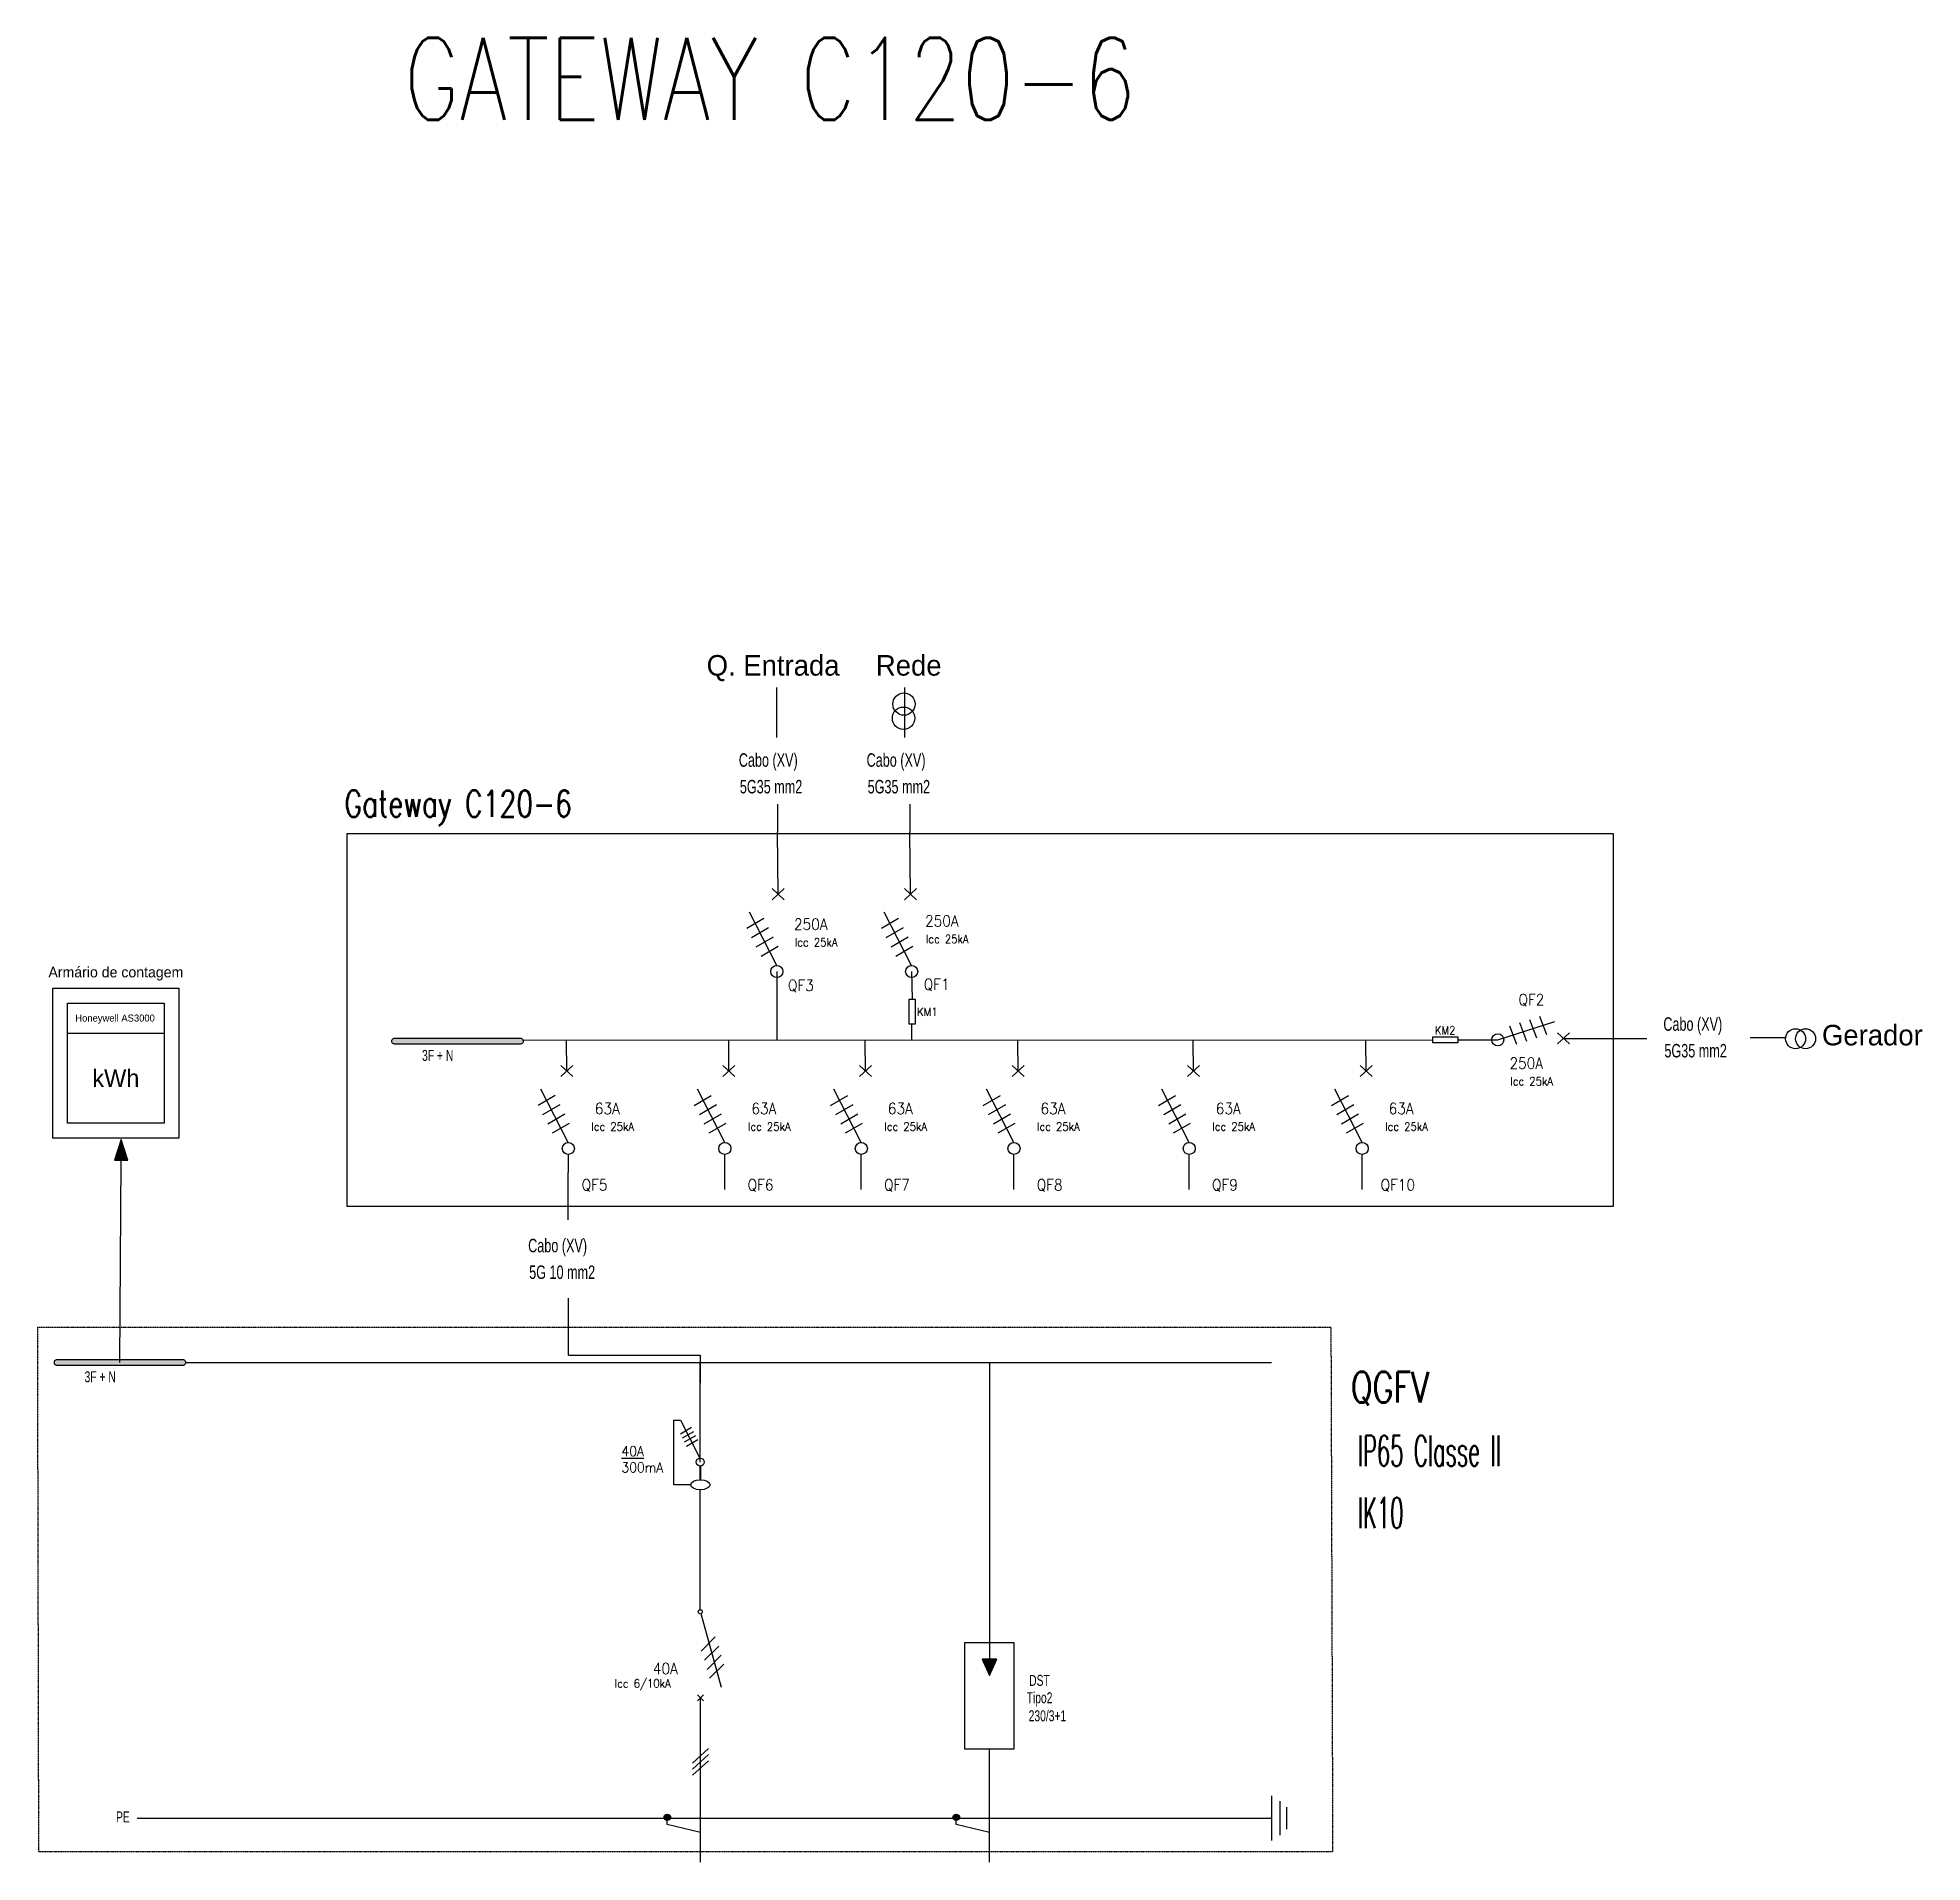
# Model space of a CAD drawing. Header units: millimetres. Extents: x 75320 to 3731865, y 19394 to 539720.
# Drawn here: x 235370 to 327093, y 216699 to 305500 of the extents above; entities that cross this region are included whole.
import ezdxf
from ezdxf.enums import TextEntityAlignment as Align

# ---------------------------------------------------------------- set-up
doc = ezdxf.new("R2010")
doc.units = ezdxf.units.MM
doc.linetypes.add('RDASHED', pattern=[2.38125, 1.5875, -0.79375])
for name, color, linetype in [('326', 7, 'Continuous'), ('Z_entity', 7, 'Continuous'), ('Z_solid', 96, 'Continuous'), ('Z_text', 7, 'Continuous')]:
    doc.layers.add(name, color=color, linetype=linetype)
doc.styles.add('QTNBCJ+TT111t00', font='', dxfattribs={"height": 0.2})
doc.styles.add('ROMANS', font='ROMANS.shx', dxfattribs={"width": 0.9, "height": 238.125})
doc.styles.get("Standard").update_dxf_attribs({"font": 'bahnschrift.ttf'})
doc.styles.get('QTNBCJ+TT111t00').set_extended_font_data('T T 1 1 1t 0 0')

msp = doc.modelspace()

# ---------------------------------------------------------------- texts
at = {"lineweight": -3, "style": 'ROMANS'}
for s, height, width, p in [('GATEWAY C120-6', 4000, 0.75, (253201, 301500)), ('Gateway C120-6', 1276.07, 0.75, (250297, 267583)), ('QGFV', 1500, 0.75, (299279, 239075)), ('IP65 Classe II', 1500, 0.5, (299617, 235975)), ('IK10', 1500, 0.5, (299617, 232955))]:
    msp.add_text(s, height=height, dxfattribs=dict(at, width=width)).set_placement(p)
at = {"linetype": 'RDASHED', "char_height": 1000, "attachment_point": 1}
for s, insert in [('Q. Entrada', (267929, 275453)), ('Rede', (276165, 275453)), ('Gerador', (322210, 257457))]:
    msp.add_mtext_dynamic_manual_height_columns(s, width=9281.84, gutter_width=12.5, heights=[1020], dxfattribs=dict(at, insert=insert))
at = {"width": 7000.41, "attachment_point": 5}
for s, insert, char_height in [('\\pxqc;Armário de contagem', (239175, 259946), 513.54), ('\\pxqc;kWh', (239175, 254857), 855.9)]:
    msp.add_mtext(s, dxfattribs=dict(at, insert=insert, char_height=char_height))
at = {"insert": (239137, 257736), "char_height": 342.36, "attachment_point": 5}
msp.add_mtext_dynamic_manual_height_columns('Honeywell AS3000', width=4700.99, gutter_width=713, heights=[0], dxfattribs=at)
at = {"layer": '326', "linetype": 'Continuous', "style": 'ROMANS', "width": 0.9}
for s, p in [('250A', (272995, 262082)), ('250A', (279375, 262242)), ('QF3', (272514, 259107)), ('QF1', (279124, 259157)), ('QF2', (308069, 258412)), ('250A', (307817, 255316)), ('63A', (263094, 253110)), ('63A', (270714, 253110)), ('63A', (277354, 253110)), ('63A', (284784, 253110)), ('63A', (293314, 253110)), ('63A', (301729, 253110)), ('QF5', (262472, 249395)), ('QF6', (270552, 249395)), ('QF7', (277192, 249395)), ('QF8', (284622, 249395)), ('QF9', (293152, 249395)), ('QF10', (301567, 249395)), ('40A', (265919, 225856))]:
    msp.add_text(s, height=543.5, dxfattribs=at).set_placement(p, align=Align.CENTER)
for s, p in [('Icc 25kA', (272216, 261475)), ('Icc 25kA', (278596, 261635)), ('KM1', (278167, 258090)), ('KM2', (303370, 257190)), ('Icc 25kA', (307038, 254710)), ('Icc 25kA', (262315, 252504)), ('Icc 25kA', (269935, 252504)), ('Icc 25kA', (276575, 252504)), ('Icc 25kA', (284005, 252504)), ('Icc 25kA', (292535, 252504)), ('Icc 25kA', (300950, 252504)), ('Icc 6/10kA', (263451, 225405))]:
    msp.add_text(s, height=400, dxfattribs=at).set_placement(p, align=Align.MIDDLE_LEFT)
for s, p in [('%%U40A', (263782, 236463)), ('300mA', (263782, 235673))]:
    msp.add_text(s, height=487.9, dxfattribs=at).set_placement(p)
at = {"layer": 'Z_text', "color": 0, "style": 'QTNBCJ+TT111t00', "width": 0.7}
for s, height, p in [('Cabo (XV)', 656.2, (269493, 270017)), ('Cabo (XV)', 656.2, (275713, 270017)), ('5G35 mm2', 656.2, (269544, 268720)), ('5G35 mm2', 656.2, (275764, 268720)), ('Cabo (XV)', 656.2, (314490, 257167)), ('3F + N', 536.3, (254078, 255700)), ('5G35 mm2', 656.2, (314541, 255870)), ('Cabo (XV)', 656.2, (259240, 246387)), ('5G 10 mm2', 656.2, (259290, 245090)), ('3F + N', 536.3, (237652, 240061)), ('DST', 536.3, (283625, 225285)), ('Tipo2', 536.3, (283501, 224440)), ('230/3+1', 536.3, (283600, 223560)), ('PE', 536.3, (239182, 218637))]:
    msp.add_text(s, height=height, rotation=0.00055, dxfattribs=at).set_placement(p)

# ---------------------------------------------------------------- hatches: boundary and pattern name
h = msp.add_hatch(color=256)
h.dxf.hatch_style = 1
h.paths.add_polyline_path([(259010, 256664), (259007, 256689), (258996, 256713), (258981, 256736), (258960, 256756), (258936, 256773), (258909, 256786), (258880, 256795), (258850, 256798), (252763, 256798), (252729, 256795), (252697, 256786), (252667, 256773), (252642, 256756), (252620, 256736), (252604, 256713), (252594, 256689), (252590, 256664), (252594, 256636), (252604, 256610), (252620, 256587), (252642, 256568), (252667, 256552), (252697, 256541), (252729, 256534), (252763, 256531), (258850, 256531), (258880, 256534), (258909, 256541), (258936, 256552), (258960, 256568), (258981, 256587), (258996, 256610), (259007, 256636)])
h = msp.add_hatch(color=256)
h.dxf.hatch_style = 1
h.paths.add_polyline_path([(239431, 251873), (239109, 250875), (239753, 250875)])
h = msp.add_hatch(color=256)
h.dxf.hatch_style = 1
h.paths.add_polyline_path([(242584, 241025), (242580, 241050), (242570, 241074), (242554, 241097), (242534, 241117), (242510, 241134), (242483, 241147), (242454, 241156), (242424, 241159), (236337, 241159), (236303, 241156), (236270, 241147), (236241, 241134), (236215, 241117), (236194, 241097), (236178, 241074), (236167, 241050), (236164, 241025), (236167, 240997), (236178, 240971), (236194, 240948), (236215, 240929), (236241, 240913), (236270, 240902), (236303, 240895), (236337, 240892), (242424, 240892), (242454, 240895), (242483, 240902), (242510, 240913), (242534, 240929), (242554, 240948), (242570, 240971), (242580, 240997)])
at = {"layer": 'Z_solid'}
for points in [[(281697, 225785), (282043, 226584), (281337, 226584)], [(266173, 218888), (266170, 218859), (266161, 218832), (266147, 218807), (266128, 218785), (266105, 218767), (266078, 218753), (266047, 218745), (266013, 218742), (265980, 218745), (265949, 218753), (265922, 218767), (265898, 218785), (265879, 218807), (265865, 218832), (265856, 218859), (265853, 218888), (265856, 218917), (265865, 218945), (265879, 218970), (265898, 218991), (265922, 219009), (265949, 219023), (265980, 219032), (266013, 219035), (266047, 219032), (266078, 219023), (266105, 219009), (266128, 218991), (266147, 218970), (266161, 218945), (266170, 218917)], [(280238, 218888), (280235, 218859), (280226, 218831), (280212, 218806), (280193, 218785), (280170, 218767), (280143, 218753), (280112, 218744), (280078, 218741), (280045, 218744), (280014, 218753), (279987, 218767), (279963, 218785), (279944, 218806), (279930, 218831), (279921, 218859), (279918, 218888), (279921, 218917), (279930, 218945), (279944, 218969), (279963, 218991), (279987, 219009), (280014, 219023), (280045, 219031), (280078, 219034), (280112, 219031), (280143, 219023), (280170, 219009), (280193, 218991), (280212, 218969), (280226, 218945), (280235, 218917)]]:
    msp.add_hatch(color=0, dxfattribs=at).paths.add_polyline_path(points)

# ---------------------------------------------------------------- linework, layer by layer
for p, q in [((271335, 273868), (271335, 271443)), ((277555, 273868), (277555, 271443)), ((271380, 268205), (271380, 266827)), ((277815, 268205), (277815, 266827)), ((271409, 263817), (271380, 266827)), ((277844, 263817), (277815, 266827)), ((271117, 264086), (271700, 263547)), ((271117, 263547), (271700, 264086)), ((277552, 264086), (278135, 263547)), ((277552, 263547), (278135, 264086)), ((269879, 262160), (270710, 262643)), ((276439, 262160), (277270, 262643)), ((270112, 261709), (270943, 262192)), ((270345, 261257), (271176, 261741)), ((276672, 261709), (277503, 262192)), ((276905, 261257), (277736, 261741)), ((270577, 260806), (271409, 261289)), ((277137, 260806), (277969, 261289)), ((308455, 257880), (308798, 256981)), ((307007, 257408), (307350, 256510)), ((307490, 257566), (307833, 256667)), ((307973, 257723), (308315, 256824)), ((309340, 257068), (309924, 256530)), ((309340, 256530), (309924, 257068)), ((261115, 255207), (261101, 256712)), ((269015, 255207), (269001, 256712)), ((275655, 255207), (275641, 256712)), ((283085, 255207), (283071, 256712)), ((291615, 255207), (291601, 256712)), ((300030, 255207), (300016, 256712)), ((260823, 255476), (261407, 254937)), ((260823, 254937), (261407, 255476)), ((268723, 255476), (269307, 254937)), ((268723, 254937), (269307, 255476)), ((275363, 255476), (275947, 254937)), ((275363, 254937), (275947, 255476)), ((282793, 255476), (283377, 254937)), ((282793, 254937), (283377, 255476)), ((291323, 255476), (291907, 254937)), ((291323, 254937), (291907, 255476)), ((299738, 255476), (300322, 254937)), ((299738, 254937), (300322, 255476)), ((259729, 253550), (260560, 254033)), ((259962, 253099), (260793, 253582)), ((267320, 253530), (268152, 254013)), ((267582, 253099), (268413, 253582)), ((273960, 253530), (274792, 254013)), ((274222, 253099), (275053, 253582)), ((281390, 253530), (282222, 254013)), ((281652, 253099), (282483, 253582)), ((289920, 253530), (290752, 254013)), ((290182, 253099), (291013, 253582)), ((298335, 253530), (299167, 254013)), ((298597, 253099), (299428, 253582)), ((260195, 252647), (261026, 253131)), ((260428, 252196), (261259, 252679)), ((267815, 252647), (268646, 253131)), ((268048, 252196), (268879, 252679)), ((274455, 252647), (275286, 253131)), ((274688, 252196), (275519, 252679)), ((281885, 252647), (282716, 253131)), ((282118, 252196), (282949, 252679)), ((290415, 252647), (291246, 253131)), ((290648, 252196), (291479, 252679)), ((298830, 252647), (299661, 253131)), ((299063, 252196), (299894, 252679)), ((261195, 251149), (261195, 250277)), ((268795, 251149), (268795, 249450)), ((275435, 251149), (275435, 249450)), ((282865, 251149), (282865, 249450)), ((291395, 251149), (291395, 249450)), ((299810, 251149), (299810, 249450)), ((242584, 241025), (295422, 241016)), ((267616, 236176), (267616, 240998)), ((281690, 241014), (281690, 235657)), ((266649, 237557), (267196, 237872)), ((266749, 237356), (267296, 237671)), ((266849, 237155), (267396, 237470)), ((266948, 236954), (267495, 237269)), ((267624, 235981), (267624, 235311)), ((281690, 235657), (281690, 227396))]:
    msp.add_line(p, q)
at = {"color": 0, "linetype": 'ByBlock'}
for p, q in [((267616, 238212), (267616, 240998)), ((267616, 235311), (267616, 235981)), ((267616, 228990), (267616, 234830)), ((267642, 228800), (268636, 225221)), ((268349, 227670), (267659, 226980)), ((268519, 227221), (267829, 226532)), ((268634, 226774), (267945, 226084)), ((268764, 226350), (268074, 225660)), ((267770, 224554), (267480, 224844)), ((267480, 224554), (267770, 224844)), ((267625, 216699), (267625, 224699)), ((281690, 216699), (281690, 222198))]:
    msp.add_line(p, q, dxfattribs=at)
for points in [[(250430, 266765), (312040, 266765), (312040, 248617), (250430, 248617)], [(236102, 259241), (242247, 259241), (242247, 251945), (236102, 251945)], [(277785, 257490), (277785, 258700), (278075, 258700), (278075, 257490)], [(236825, 258518), (241525, 258518), (241525, 252668), (236825, 252668)], [(236825, 257045), (241525, 257045), (241525, 252668), (236825, 252668)], [(303270, 256870), (304480, 256870), (304480, 256580), (303270, 256580)], [(239109, 250875), (239753, 250875), (239431, 251873)], [(280495, 227396), (282885, 227396), (282885, 222198), (280495, 222198)]]:
    msp.add_lwpolyline(points, close=True)
for points in [[(271345, 260347), (270009, 262938)], [(277905, 260347), (276569, 262938)], [(271345, 260053), (271345, 256705)], [(277905, 260053), (277930, 258700)], [(277905, 257470), (277900, 256712)], [(306430, 256725), (309202, 257626)], [(318720, 256840), (320460, 256840)], [(258960, 256712), (303270, 256725)], [(304480, 256725), (306430, 256725)], [(309632, 256799), (313680, 256799)], [(261195, 251737), (259859, 254328)], [(268815, 251737), (267479, 254328)], [(275455, 251737), (274119, 254328)], [(282885, 251737), (281549, 254328)], [(291415, 251737), (290079, 254328)], [(299830, 251737), (298494, 254328)], [(239375, 241025), (239431, 250875)], [(261195, 247965), (261195, 250277)], [(261206, 241385), (261206, 244156)], [(261206, 241385), (267616, 241385)], [(267616, 241385), (267616, 240019)], [(267150, 235072), (266329, 235072), (266329, 238212), (266660, 238212), (267597, 236371)]]:
    msp.add_lwpolyline(points)
at = {"linetype": 'RDASHED'}
msp.add_lwpolyline([(235370, 242745), (298310, 242745), (298395, 217215), (235425, 217215)], close=True, dxfattribs=at)
for centre, radius in [((277531, 273069), 544), ((277511, 272379), 544), ((271345, 260053), 294), ((277905, 260053), 294), ((306430, 256725), 294), ((320925, 256781), 487), ((321412, 256781), 487), ((261195, 251443), 294), ((268815, 251443), 294), ((275455, 251443), 294), ((282885, 251443), 294), ((291415, 251443), 294), ((299830, 251443), 294), ((267616, 236176), 195)]:
    msp.add_circle(centre, radius)
at = {"color": 0, "linetype": 'ByBlock'}
msp.add_circle((267618, 228894), 96.6, dxfattribs=at)
msp.add_ellipse((267622, 235071), major_axis=(471, 0), ratio=0.510093)
at = {"layer": 'Z_entity', "color": 7}
for points in [[(259010, 256664), (259007, 256689), (258996, 256713), (258981, 256736), (258960, 256756), (258936, 256773), (258909, 256786), (258880, 256795), (258850, 256798), (252763, 256798), (252729, 256795), (252697, 256786), (252667, 256773), (252642, 256756), (252620, 256736), (252604, 256713), (252594, 256689), (252590, 256664), (252590, 256664), (252594, 256636), (252604, 256610), (252620, 256587), (252642, 256568), (252667, 256552), (252697, 256541), (252729, 256534), (252763, 256531), (258850, 256531), (258880, 256534), (258909, 256541), (258936, 256552), (258960, 256568), (258981, 256587), (258996, 256610), (259007, 256636), (259010, 256664), (259010, 256664)], [(242584, 241025), (242580, 241050), (242570, 241074), (242554, 241097), (242534, 241117), (242510, 241134), (242483, 241147), (242454, 241156), (242424, 241159), (236337, 241159), (236303, 241156), (236270, 241147), (236241, 241134), (236215, 241117), (236194, 241097), (236178, 241074), (236167, 241050), (236164, 241025), (236164, 241025), (236167, 240997), (236178, 240971), (236194, 240948), (236215, 240929), (236241, 240913), (236270, 240902), (236303, 240895), (236337, 240892), (242424, 240892), (242454, 240895), (242483, 240902), (242510, 240913), (242534, 240929), (242554, 240948), (242570, 240971), (242580, 240997), (242584, 241025), (242584, 241025)], [(281697, 225785), (282043, 226584), (281337, 226584), (281697, 225785)], [(266173, 218888), (266170, 218859), (266161, 218832), (266147, 218807), (266128, 218785), (266105, 218767), (266078, 218753), (266047, 218745), (266013, 218742), (265980, 218745), (265949, 218753), (265922, 218767), (265898, 218785), (265879, 218807), (265865, 218832), (265856, 218859), (265853, 218888), (265856, 218917), (265865, 218945), (265879, 218970), (265898, 218991), (265922, 219009), (265949, 219023), (265980, 219032), (266013, 219035), (266047, 219032), (266078, 219023), (266105, 219009), (266128, 218991), (266147, 218970), (266161, 218945), (266170, 218917), (266173, 218888), (266173, 218888)], [(280238, 218888), (280235, 218859), (280226, 218831), (280212, 218806), (280193, 218785), (280170, 218767), (280143, 218753), (280112, 218744), (280078, 218741), (280045, 218744), (280014, 218753), (279987, 218767), (279963, 218785), (279944, 218806), (279930, 218831), (279921, 218859), (279918, 218888), (279921, 218917), (279930, 218945), (279944, 218969), (279963, 218991), (279987, 219009), (280014, 219023), (280045, 219031), (280078, 219034), (280112, 219031), (280143, 219023), (280170, 219009), (280193, 218991), (280212, 218969), (280226, 218945), (280235, 218917), (280238, 218888), (280238, 218888)]]:
    msp.add_lwpolyline(points, dxfattribs=at)
at = {"layer": 'Z_entity', "color": 0}
for points in [[(258850, 256798), (252763, 256798)], [(252763, 256531), (258850, 256531)], [(242424, 241159), (236337, 241159)], [(236337, 240892), (242424, 240892)], [(281690, 227396), (281690, 226584)], [(267239, 221526), (268011, 222245)], [(267239, 221232), (268011, 221938)], [(267239, 220939), (268011, 221645)], [(295422, 219939), (295422, 217755)], [(295827, 219673), (295827, 218021)], [(296146, 219380), (296146, 218314)], [(240219, 218844), (295422, 218847)], [(266013, 218542), (266013, 218888)], [(267625, 218156), (266013, 218542)], [(280078, 218542), (280078, 218888)], [(281690, 218155), (280078, 218542)]]:
    msp.add_lwpolyline(points, dxfattribs=at)

msp.set_redraw_order([(e.dxf.handle, doc.entitydb.next_handle()) for e in msp.query("TEXT MTEXT ATTDEF DIMENSION ARC_DIMENSION")])  # texts and dimensions are drawn at this point

doc.saveas('drawing.dxf')
